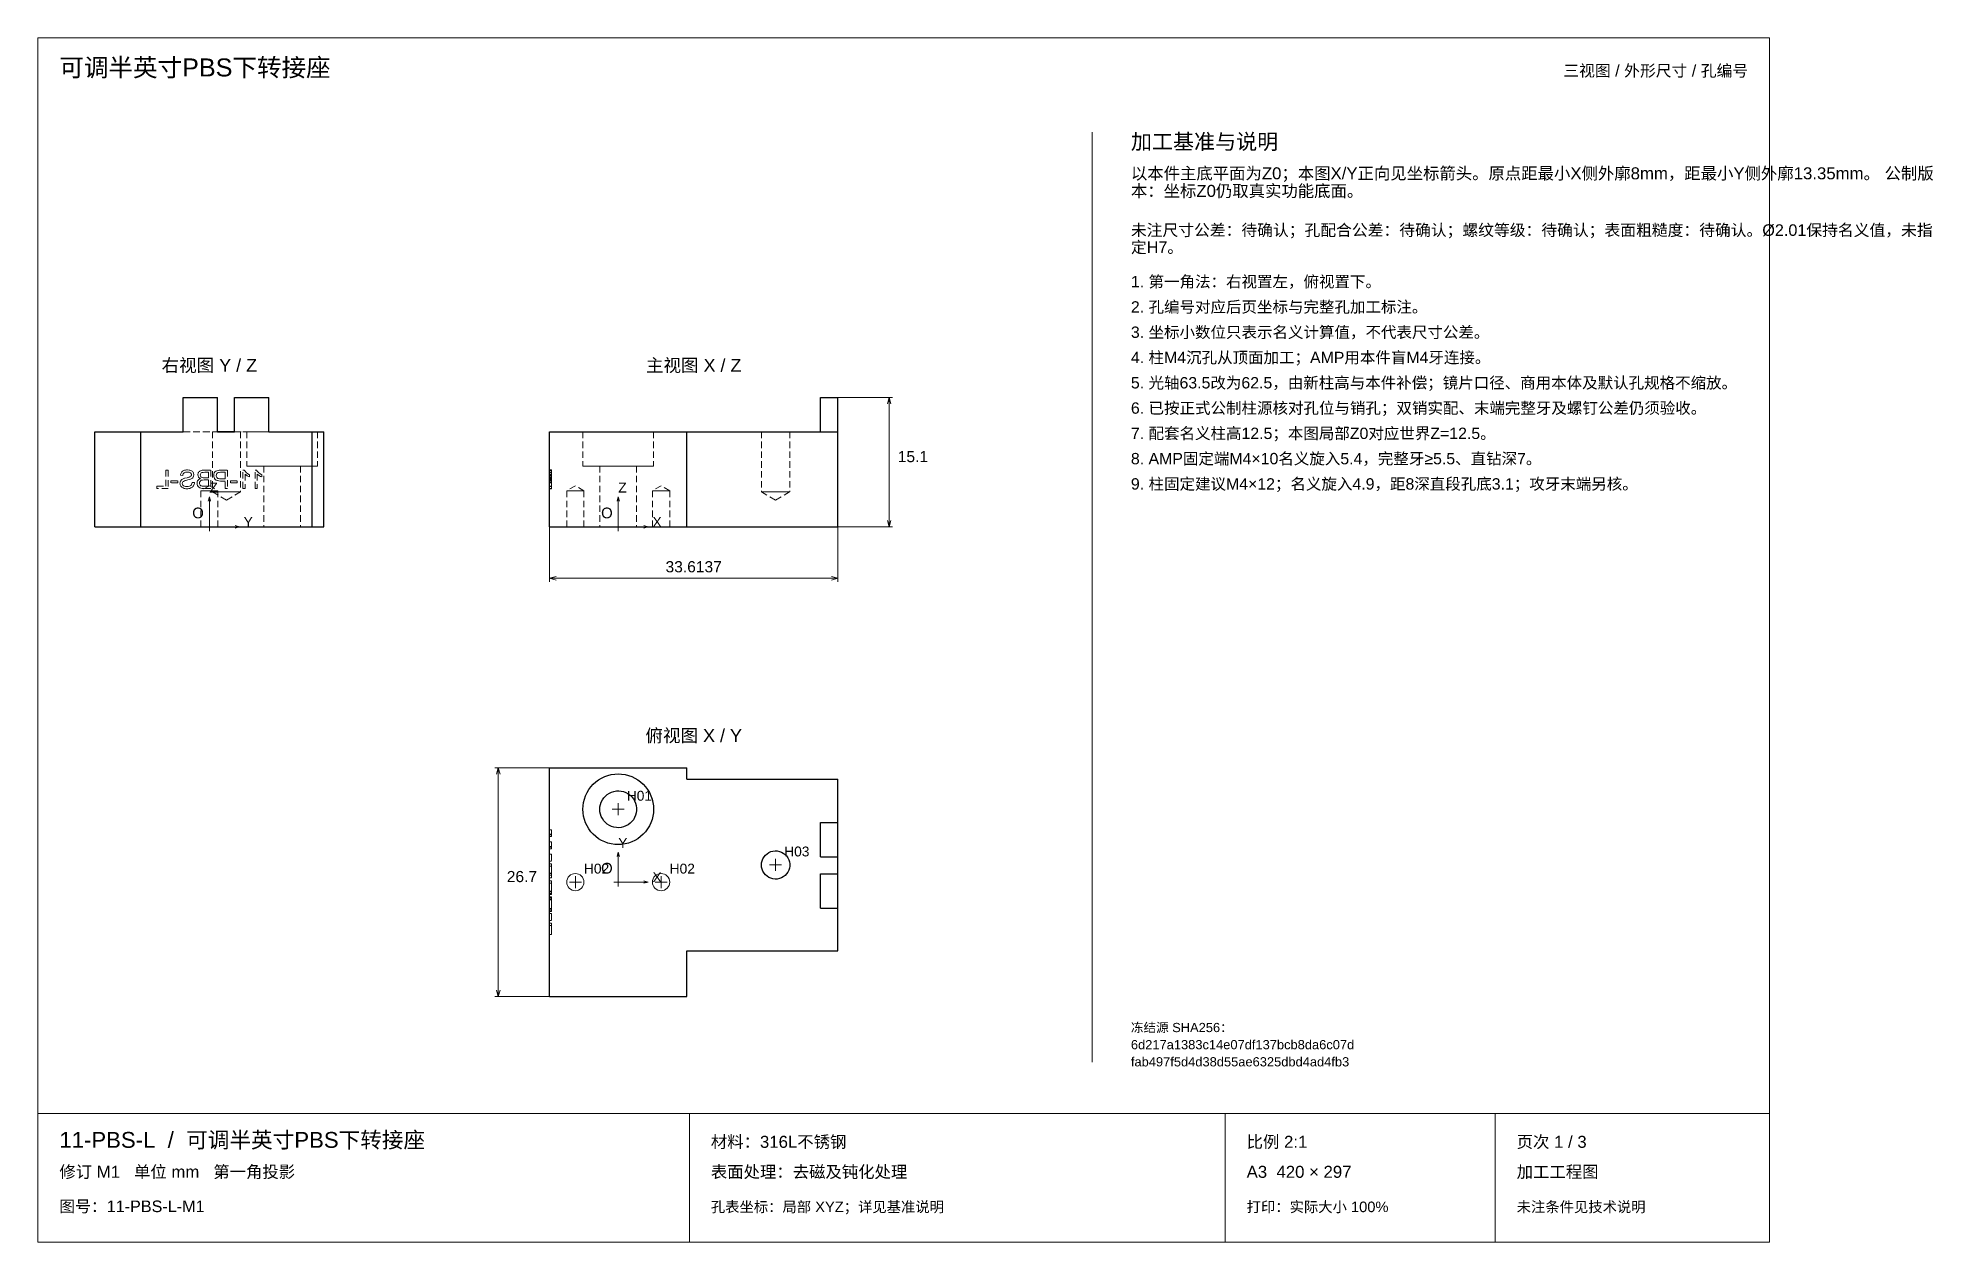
# Paper-space layout '01_三视图' of a CAD drawing. Header units: millimetres. Extents: x 8 to 450, y 8 to 289.
import ezdxf
from ezdxf.enums import TextEntityAlignment as Align

# ---------------------------------------------------------------- set-up
doc = ezdxf.new("R2010")
doc.units = ezdxf.units.MM
doc.linetypes.add('WP_HIDDEN', pattern=[2.3, 1.5, -0.8])
for name, color, linetype, lineweight in [('ANNOTATIONS', 7, 'CONTINUOUS', 18), ('HIDDEN', 7, 'WP_HIDDEN', 13), ('VISIBLE', 7, 'CONTINUOUS', 25)]:
    doc.layers.add(name, color=color, linetype=linetype, lineweight=lineweight)
doc.styles.add('CJK', font='Arial Unicode.ttf')

psp = doc.layouts.new('01_三视图')

# ---------------------------------------------------------------- texts
at = {"layer": 'ANNOTATIONS', "style": 'CJK'}
for s, height, p in [('可调半英寸PBS下转接座', 4.2, (13, 280)), ('加工基准与说明', 3.6, (263, 263)), ('以本件主底平面为Z0；本图X/Y正向见坐标箭头。原点距最小X侧外廓8mm，距最小Y侧外廓13.35mm。 公制版', 2.8, (263, 256)), ('本：坐标Z0仍取真实功能底面。', 2.8, (263, 251.9)), ('未注尺寸公差：待确认；孔配合公差：待确认；螺纹等级：待确认；表面粗糙度：待确认。Ø2.01保持名义值，未指', 2.7, (263, 242.8)), ('定H7。', 2.7, (263, 238.8)), ('1. 第一角法：右视置左，俯视置下。', 2.65, (263, 230.8)), ('2. 孔编号对应后页坐标与完整孔加工标注。', 2.65, (263, 224.9)), ('3. 坐标小数位只表示名义计算值，不代表尺寸公差。', 2.65, (263, 219)), ('4. 柱M4沉孔从顶面加工；AMP用本件盲M4牙连接。', 2.65, (263, 213.1)), ('5. 光轴63.5改为62.5，由新柱高与本件补偿；镜片口径、商用本体及默认孔规格不缩放。', 2.65, (263, 207.2)), ('6. 已按正式公制柱源核对孔位与销孔；双销实配、末端完整牙及螺钉公差仍须验收。', 2.65, (263, 201.3)), ('7. 配套名义柱高12.5；本图局部Z0对应世界Z=12.5。', 2.65, (263, 195.4)), ('15.1', 2.6, (208.61, 190)), ('8. AMP固定端M4×10名义旋入5.4，完整牙≥5.5、直钻深7。', 2.65, (263, 189.5)), ('9. 柱固定建议M4×12；名义旋入4.9，距8深直段孔底3.1；攻牙末端另核。', 2.65, (263, 183.6)), ('Z', 2.3, (48, 182.9)), ('Z', 2.3, (143.39, 182.9)), ('O', 2.5, (44, 176.9)), ('Y', 2.3, (56, 174.9)), ('O', 2.5, (139.39, 176.9)), ('X', 2.3, (151.39, 174.9)), ('H01', 2.3, (145.39, 111)), ('Y', 2.3, (143.39, 100)), ('H03', 2.3, (182.11, 98)), ('26.7', 2.6, (117.39, 92)), ('H02', 2.3, (135.39, 94)), ('O', 2.5, (139.39, 94)), ('X', 2.3, (151.39, 92)), ('H02', 2.3, (155.39, 94)), ('冻结源 SHA256：', 2.15, (263, 57)), ('6d217a1383c14e07df137bcb8da6c07d', 2.15, (263, 53)), ('fab497f5d4d38d55ae6325dbd4ad4fb3', 2.15, (263, 49)), ('11-PBS-L  /  可调半英寸PBS下转接座', 3.7, (13, 30)), ('材料：316L不锈钢', 2.8, (165, 30)), ('比例 2:1', 2.8, (290, 30)), ('页次 1 / 3', 2.8, (353, 30)), ('修订 M1   单位 mm   第一角投影', 2.8, (13, 23)), ('表面处理：去磁及钝化处理', 2.8, (165, 23)), ('A3  420 × 297', 2.8, (290, 23)), ('加工工程图', 2.8, (353, 23)), ('图号：11-PBS-L-M1', 2.7, (13, 15)), ('孔表坐标：局部 XYZ；详见基准说明', 2.45, (165, 15)), ('打印：实际大小 100%', 2.45, (290, 15)), ('未注条件见技术说明', 2.45, (353, 15))]:
    psp.add_text(s, height=height, dxfattribs=at).set_placement(p)
psp.add_text('三视图 / 外形尺寸 / 孔编号', height=2.7, dxfattribs=at).set_placement((407, 280), align=Align.RIGHT)
for s, height, p in [('右视图 Y / Z', 3, (48, 211.1)), ('主视图 X / Z', 3, (161, 211.1)), ('33.6137', 2.6, (161, 164.3)), ('俯视图 X / Y', 3, (161, 124.7))]:
    psp.add_text(s, height=height, dxfattribs=at).set_placement(p, align=Align.CENTER)

# ---------------------------------------------------------------- linework, layer by layer
at = {"layer": 'ANNOTATIONS'}
for p, q in [((412, 289), (8, 289)), ((8, 289), (8, 8)), ((412, 8), (412, 289)), ((254, 50), (254, 267)), ((194.61, 205.1), (207.41, 205.1)), ((206.61, 205.1), (206.19, 203.6)), ((206.61, 174.9), (206.61, 205.1)), ((206.61, 205.1), (207.03, 203.6)), ((48, 181.9), (47.72, 180.9)), ((48, 174.9), (48, 181.9)), ((48, 181.9), (48.28, 180.9)), ((143.39, 181.9), (143.11, 180.9)), ((143.39, 174.9), (143.39, 181.9)), ((143.39, 181.9), (143.67, 180.9)), ((47, 174.9), (49, 174.9)), ((48, 173.9), (48, 175.9)), ((48, 174.9), (55, 174.9)), ((55, 174.9), (54, 175.18)), ((55, 174.9), (54, 174.62)), ((127.39, 174.9), (127.39, 162.1)), ((142.39, 174.9), (144.39, 174.9)), ((143.39, 173.9), (143.39, 175.9)), ((143.39, 174.9), (150.39, 174.9)), ((150.39, 174.9), (149.39, 175.18)), ((150.39, 174.9), (149.39, 174.62)), ((194.61, 174.9), (194.61, 162.1)), ((194.61, 174.9), (207.41, 174.9)), ((206.61, 174.9), (206.19, 176.4)), ((206.61, 174.9), (207.03, 176.4)), ((127.39, 162.9), (128.89, 163.32)), ((127.39, 162.9), (194.61, 162.9)), ((127.39, 162.9), (128.89, 162.48)), ((194.61, 162.9), (193.11, 163.32)), ((194.61, 162.9), (193.11, 162.48)), ((127.39, 118.7), (114.59, 118.7)), ((115.39, 118.7), (114.97, 117.2)), ((115.39, 65.3), (115.39, 118.7)), ((115.39, 118.7), (115.81, 117.2)), ((141.99, 109), (144.79, 109)), ((143.39, 107.6), (143.39, 110.4)), ((143.39, 99), (143.11, 98)), ((143.39, 92), (143.39, 99)), ((143.39, 99), (143.67, 98)), ((180.11, 94.6), (180.11, 97.4)), ((133.39, 90.6), (133.39, 93.4)), ((143.39, 91), (143.39, 93)), ((153.39, 90.6), (153.39, 93.4)), ((178.71, 96), (181.51, 96)), ((131.99, 92), (134.79, 92)), ((142.39, 92), (144.39, 92)), ((143.39, 92), (150.39, 92)), ((150.39, 92), (149.39, 92.28)), ((150.39, 92), (149.39, 91.72)), ((151.99, 92), (154.79, 92)), ((115.39, 65.3), (114.97, 66.8)), ((115.39, 65.3), (115.81, 66.8)), ((127.39, 65.3), (114.59, 65.3)), ((8, 38), (412, 38)), ((160, 8), (160, 38)), ((285, 8), (285, 38)), ((348, 8), (348, 38)), ((8, 8), (412, 8))]:
    psp.add_line(p, q, dxfattribs=at)
at = {"layer": 'HIDDEN'}
for points in [[(21.3, 197.1), (74.7, 197.1)], [(41.9, 197.1), (49.9, 197.1)], [(49.9, 197.1), (49.74, 197.1), (49.6, 197.1), (49.46, 197.1), (49.33, 197.1), (49.22, 197.1), (49.11, 197.1), (49.02, 197.1), (48.93, 197.1), (48.86, 197.1), (48.8, 197.1), (48.76, 197.1), (48.73, 197.1), (48.71, 197.1), (48.7, 197.1)], [(48.7, 197.1), (48.72, 197.1), (48.78, 197.1), (48.89, 197.1), (49.03, 197.1), (49.21, 197.1), (49.42, 197.1), (49.67, 197.1), (49.94, 197.1), (50.24, 197.1), (50.57, 197.1), (50.91, 197.1), (51.27, 197.1), (51.63, 197.1), (52, 197.1)], [(48.7, 197.1), (48.7, 183.1)], [(52, 197.1), (52.37, 197.1), (52.73, 197.1), (53.09, 197.1), (53.43, 197.1), (53.76, 197.1), (54.06, 197.1), (54.33, 197.1), (54.58, 197.1), (54.79, 197.1), (54.97, 197.1), (55.11, 197.1), (55.22, 197.1), (55.28, 197.1), (55.3, 197.1)], [(53.9, 197.1), (61.9, 197.1)], [(55.3, 197.1), (55.29, 197.1), (55.27, 197.1), (55.23, 197.1), (55.18, 197.1), (55.11, 197.1), (55.03, 197.1), (54.93, 197.1), (54.82, 197.1), (54.69, 197.1), (54.56, 197.1), (54.41, 197.1), (54.25, 197.1), (54.08, 197.1), (53.9, 197.1)], [(55.3, 197.1), (55.3, 183.1)], [(73.25, 197.1), (73.04, 197.1), (72.43, 197.1), (71.45, 197.1), (70.14, 197.1), (68.58, 197.1), (66.84, 197.1), (65, 197.1), (63.16, 197.1), (61.42, 197.1), (59.86, 197.1), (58.55, 197.1), (57.57, 197.1), (56.96, 197.1), (56.75, 197.1)], [(56.75, 197.1), (56.8, 197.1), (56.96, 197.1), (57.21, 197.1), (57.57, 197.1), (58.01, 197.1), (58.55, 197.1), (59.17, 197.1), (59.86, 197.1), (60.61, 197.1), (61.42, 197.1), (62.28, 197.1), (63.16, 197.1), (64.08, 197.1), (65, 197.1)], [(56.75, 197.1), (56.75, 189.1)], [(65, 197.1), (65.92, 197.1), (66.84, 197.1), (67.72, 197.1), (68.58, 197.1), (69.39, 197.1), (70.14, 197.1), (70.83, 197.1), (71.45, 197.1), (71.99, 197.1), (72.43, 197.1), (72.79, 197.1), (73.04, 197.1), (73.2, 197.1), (73.25, 197.1)], [(73.25, 197.1), (73.25, 189.1)], [(135.14, 197.1), (135.34, 197.1), (135.95, 197.1), (136.94, 197.1), (138.24, 197.1), (139.81, 197.1), (141.55, 197.1), (143.39, 197.1), (145.22, 197.1), (146.97, 197.1), (148.53, 197.1), (149.84, 197.1), (150.82, 197.1), (151.43, 197.1), (151.64, 197.1)], [(135.14, 197.1), (135.14, 189.1)], [(151.64, 197.1), (151.64, 189.1)], [(176.81, 197.1), (176.9, 197.1), (177.14, 197.1), (177.53, 197.1), (178.06, 197.1), (178.68, 197.1), (179.38, 197.1), (180.11, 197.1), (180.85, 197.1), (181.55, 197.1), (182.17, 197.1), (182.69, 197.1), (183.09, 197.1), (183.33, 197.1), (183.41, 197.1)], [(176.81, 197.1), (176.81, 183.1)], [(183.41, 197.1), (183.41, 183.1)], [(190.61, 197.1), (194.61, 197.1)], [(37.86, 188.13), (38.42, 188.13)], [(37.86, 184.37), (37.86, 188.13)], [(38.42, 188.13), (38.42, 183.87)], [(41.28, 186.93), (41.3, 187.11), (41.34, 187.28), (41.4, 187.45), (41.49, 187.6)], [(41.49, 187.6), (41.4, 187.45), (41.34, 187.28), (41.3, 187.11), (41.28, 186.93)], [(41.82, 186.89), (41.28, 186.93)], [(41.33, 185.68), (41.43, 185.81), (41.55, 185.92), (41.7, 186.02), (41.87, 186.11)], [(41.87, 186.11), (41.7, 186.02), (41.55, 185.92), (41.43, 185.8), (41.33, 185.68)], [(41.49, 187.6), (41.59, 187.74), (41.72, 187.86), (41.87, 187.96), (42.04, 188.05)], [(42.04, 188.05), (41.87, 187.96), (41.72, 187.86), (41.59, 187.74), (41.49, 187.6)], [(42.11, 187.5), (42, 187.38), (41.91, 187.24), (41.85, 187.08), (41.82, 186.89)], [(41.82, 186.89), (41.85, 187.08), (41.91, 187.24), (42, 187.38), (42.11, 187.5)], [(41.87, 186.11), (42.26, 186.24), (42.82, 186.38)], [(42.82, 186.38), (42.24, 186.24), (41.87, 186.11)], [(42.04, 188.05), (42.23, 188.11), (42.43, 188.16), (42.88, 188.2)], [(42.88, 188.2), (42.65, 188.19), (42.43, 188.16), (42.23, 188.11), (42.04, 188.05)], [(42.85, 187.7), (42.63, 187.69), (42.43, 187.65), (42.25, 187.59), (42.11, 187.5)], [(42.11, 187.5), (42.25, 187.59), (42.42, 187.65), (42.62, 187.69), (42.85, 187.7)], [(42.95, 185.84), (42.48, 185.72), (42.19, 185.63)], [(42.19, 185.63), (42.47, 185.71), (42.95, 185.84)], [(42.82, 186.38), (43.35, 186.53), (43.54, 186.61), (43.67, 186.69)], [(43.67, 186.69), (43.55, 186.61), (43.37, 186.54), (42.82, 186.38)], [(43.6, 187.52), (43.46, 187.6), (43.29, 187.66), (43.08, 187.69), (42.85, 187.7)], [(42.85, 187.7), (43.09, 187.69), (43.29, 187.66), (43.46, 187.6), (43.6, 187.52)], [(42.88, 188.2), (43.28, 188.16), (43.48, 188.12), (43.66, 188.05)], [(43.66, 188.05), (43.48, 188.12), (43.29, 188.16), (42.88, 188.2)], [(43.77, 186.1), (43.43, 185.97), (42.95, 185.84)], [(42.95, 185.84), (43.45, 185.97), (43.77, 186.1)], [(43.83, 187.07), (43.82, 187.19), (43.77, 187.31), (43.7, 187.42), (43.6, 187.52)], [(43.6, 187.52), (43.7, 187.42), (43.77, 187.31), (43.82, 187.19), (43.83, 187.07)], [(43.66, 188.05), (43.82, 187.97), (43.96, 187.88), (44.09, 187.76), (44.19, 187.63)], [(44.19, 187.63), (44.09, 187.76), (43.97, 187.88), (43.82, 187.97), (43.66, 188.05)], [(43.67, 186.69), (43.74, 186.77), (43.79, 186.86), (43.82, 186.96), (43.83, 187.07)], [(43.83, 187.07), (43.82, 186.96), (43.79, 186.86), (43.74, 186.77), (43.67, 186.69)], [(44.22, 186.5), (44.14, 186.38), (44.03, 186.28), (43.77, 186.1)], [(43.77, 186.1), (44.04, 186.28), (44.14, 186.38), (44.22, 186.5)], [(44.19, 187.63), (44.27, 187.49), (44.33, 187.34), (44.36, 187.19), (44.37, 187.03)], [(44.37, 187.03), (44.36, 187.19), (44.33, 187.34), (44.27, 187.49), (44.19, 187.63)], [(44.37, 187.03), (44.34, 186.75), (44.22, 186.5)], [(44.22, 186.5), (44.34, 186.75), (44.37, 187.03)], [(45.12, 185.11), (45.13, 185.28), (45.17, 185.45), (45.24, 185.61), (45.33, 185.75)], [(45.33, 185.75), (45.24, 185.61), (45.17, 185.45), (45.13, 185.29), (45.12, 185.11)], [(45.33, 187.04), (45.34, 187.18), (45.37, 187.33), (45.42, 187.47), (45.49, 187.6)], [(45.49, 187.6), (45.42, 187.46), (45.37, 187.33), (45.34, 187.18), (45.33, 187.04)], [(45.47, 186.53), (45.36, 186.77), (45.33, 187.04)], [(45.33, 187.04), (45.36, 186.77), (45.47, 186.53)], [(45.33, 185.75), (45.44, 185.88), (45.58, 185.98), (45.74, 186.07), (45.92, 186.14)], [(45.92, 186.14), (45.74, 186.07), (45.58, 185.98), (45.44, 185.88), (45.33, 185.75)], [(45.92, 186.14), (45.66, 186.31), (45.56, 186.41), (45.47, 186.53)], [(45.47, 186.53), (45.56, 186.41), (45.66, 186.31), (45.92, 186.14)], [(45.49, 187.6), (45.58, 187.73), (45.69, 187.83), (45.81, 187.93), (45.95, 188)], [(45.95, 188), (45.81, 187.92), (45.69, 187.83), (45.58, 187.73), (45.49, 187.6)], [(45.82, 185.52), (45.97, 185.67), (46.16, 185.77)], [(46.16, 185.77), (45.97, 185.67), (45.82, 185.52)], [(45.88, 186.97), (45.91, 187.17), (45.98, 187.35)], [(45.98, 187.35), (45.91, 187.17), (45.88, 186.97)], [(45.99, 186.6), (45.91, 186.77), (45.88, 186.97)], [(45.88, 186.97), (45.91, 186.77), (45.99, 186.6)], [(45.95, 188), (46.12, 188.06), (46.3, 188.1), (46.74, 188.13)], [(46.74, 188.13), (46.3, 188.1), (46.11, 188.05), (45.95, 188)], [(45.98, 187.35), (46.1, 187.48), (46.27, 187.57)], [(46.27, 187.57), (46.1, 187.48), (45.98, 187.35)], [(46.31, 186.39), (46.12, 186.47), (45.99, 186.6)], [(45.99, 186.6), (46.12, 186.47), (46.31, 186.39)], [(46.16, 185.77), (46.43, 185.82), (46.79, 185.84)], [(46.79, 185.84), (46.43, 185.82), (46.16, 185.77)], [(46.27, 187.57), (46.53, 187.61), (46.92, 187.63)], [(46.92, 187.63), (46.53, 187.61), (46.27, 187.57)], [(46.85, 186.34), (46.53, 186.35), (46.31, 186.39)], [(46.31, 186.39), (46.53, 186.35), (46.85, 186.34)], [(46.74, 188.13), (48.33, 188.13)], [(46.79, 185.84), (47.77, 185.84)], [(47.77, 186.34), (46.85, 186.34)], [(46.92, 187.63), (47.77, 187.63)], [(47.77, 187.63), (47.77, 186.34)], [(47.77, 185.84), (47.77, 184.37)], [(48.33, 188.13), (48.33, 183.87)], [(49.03, 186.9), (49.06, 187.2), (49.16, 187.48)], [(49.16, 187.48), (49.06, 187.2), (49.03, 186.9)], [(49.37, 185.98), (49.22, 186.18), (49.11, 186.4), (49.05, 186.64), (49.03, 186.9)], [(49.03, 186.9), (49.05, 186.64), (49.11, 186.4), (49.22, 186.18), (49.37, 185.98)], [(49.16, 187.48), (49.3, 187.71), (49.5, 187.89)], [(49.5, 187.89), (49.3, 187.71), (49.16, 187.48)], [(50.62, 185.6), (50.23, 185.62), (49.89, 185.69), (49.59, 185.8), (49.47, 185.88), (49.37, 185.98)], [(49.37, 185.98), (49.58, 185.81), (49.86, 185.7), (50.2, 185.63), (50.62, 185.6)], [(49.5, 187.89), (49.73, 188.01), (50.02, 188.09)], [(50.02, 188.09), (49.73, 188.01), (49.5, 187.89)], [(49.61, 186.88), (49.64, 187.13), (49.74, 187.34)], [(49.74, 187.34), (49.64, 187.13), (49.61, 186.88)], [(49.84, 186.31), (49.74, 186.42), (49.66, 186.55), (49.62, 186.71), (49.61, 186.88)], [(49.61, 186.88), (49.62, 186.71), (49.66, 186.55), (49.74, 186.42), (49.84, 186.31)], [(49.74, 187.34), (49.9, 187.49), (50.1, 187.59)], [(50.1, 187.59), (49.9, 187.49), (49.74, 187.34)], [(50.61, 186.1), (50.36, 186.12), (50.14, 186.16), (49.97, 186.22), (49.84, 186.31)], [(49.84, 186.31), (49.97, 186.22), (50.15, 186.15), (50.37, 186.12), (50.61, 186.1)], [(50.02, 188.09), (50.3, 188.12), (50.67, 188.13)], [(50.67, 188.13), (50.3, 188.12), (50.02, 188.09)], [(50.1, 187.59), (50.3, 187.62), (50.62, 187.63)], [(50.62, 187.63), (50.3, 187.62), (50.1, 187.59)], [(51.71, 186.1), (50.61, 186.1)], [(50.62, 187.63), (51.71, 187.63)], [(50.67, 188.13), (52.27, 188.13)], [(51.71, 187.63), (51.71, 186.1)], [(52.27, 188.13), (52.27, 183.87)], [(55.8, 183.87), (55.8, 188.14)], [(55.8, 188.14), (56.14, 188.14)], [(56.14, 188.14), (56.33, 187.86), (56.6, 187.58)], [(56.6, 187.58), (56.32, 187.86), (56.14, 188.14)], [(56.33, 187.2), (56.33, 183.87)], [(56.82, 186.84), (56.55, 187.02), (56.33, 187.2)], [(56.33, 187.2), (56.54, 187.02), (56.82, 186.84)], [(56.6, 187.58), (56.96, 187.3), (57.37, 187.08)], [(57.37, 187.08), (56.96, 187.3), (56.6, 187.58)], [(73.25, 189.1), (73.04, 189.1), (72.43, 189.1), (71.45, 189.1), (70.14, 189.1), (68.58, 189.1), (66.84, 189.1), (65, 189.1), (63.16, 189.1), (61.42, 189.1), (59.86, 189.1), (58.55, 189.1), (57.57, 189.1), (56.96, 189.1), (56.75, 189.1)], [(56.75, 189.1), (56.8, 189.1), (56.96, 189.1), (57.21, 189.1), (57.57, 189.1), (58.01, 189.1), (58.55, 189.1), (59.17, 189.1), (59.86, 189.1), (60.61, 189.1), (61.42, 189.1), (62.28, 189.1), (63.16, 189.1), (64.08, 189.1), (65, 189.1)], [(57.37, 186.57), (57.11, 186.69), (56.82, 186.84)], [(56.82, 186.84), (57.11, 186.68), (57.37, 186.57)], [(57.37, 187.08), (57.37, 186.57)], [(58.67, 183.87), (58.67, 188.14)], [(58.67, 188.14), (59, 188.14)], [(59, 188.14), (59.19, 187.86), (59.47, 187.58)], [(59.47, 187.58), (59.19, 187.86), (59, 188.14)], [(59.19, 187.2), (59.19, 183.87)], [(59.68, 186.84), (59.41, 187.02), (59.19, 187.2)], [(59.19, 187.2), (59.41, 187.02), (59.68, 186.84)], [(59.47, 187.58), (59.83, 187.3), (60.23, 187.08)], [(60.23, 187.08), (59.82, 187.3), (59.47, 187.58)], [(60.23, 186.57), (59.97, 186.69), (59.68, 186.84)], [(59.68, 186.84), (59.98, 186.68), (60.23, 186.57)], [(60.23, 187.08), (60.23, 186.57)], [(69.3, 189.1), (69.19, 189.1), (68.87, 189.1), (68.36, 189.1), (67.68, 189.1), (66.87, 189.1), (65.96, 189.1), (65, 189.1), (64.04, 189.1), (63.13, 189.1), (62.32, 189.1), (61.64, 189.1), (61.13, 189.1), (60.81, 189.1), (60.7, 189.1)], [(60.7, 189.1), (60.73, 189.1), (60.81, 189.1), (60.94, 189.1), (61.13, 189.1), (61.36, 189.1), (61.64, 189.1), (61.96, 189.1), (62.32, 189.1), (62.71, 189.1), (63.13, 189.1), (63.58, 189.1), (64.04, 189.1), (64.52, 189.1), (65, 189.1)], [(60.7, 189.1), (60.7, 174.9)], [(65, 189.1), (65.92, 189.1), (66.84, 189.1), (67.72, 189.1), (68.58, 189.1), (69.39, 189.1), (70.14, 189.1), (70.83, 189.1), (71.45, 189.1), (71.99, 189.1), (72.43, 189.1), (72.79, 189.1), (73.04, 189.1), (73.2, 189.1), (73.25, 189.1)], [(65, 189.1), (65.48, 189.1), (65.96, 189.1), (66.42, 189.1), (66.87, 189.1), (67.29, 189.1), (67.68, 189.1), (68.04, 189.1), (68.36, 189.1), (68.64, 189.1), (68.87, 189.1), (69.06, 189.1), (69.19, 189.1), (69.27, 189.1), (69.3, 189.1)], [(69.3, 189.1), (69.3, 174.9)], [(127.39, 188.05), (127.39, 188.16), (127.39, 188.2)], [(127.39, 188.2), (127.39, 188.16), (127.39, 188.05)], [(127.39, 188.2), (127.79, 188.2)], [(127.39, 183.87), (127.39, 188.14)], [(127.39, 188.14), (127.39, 187.58)], [(127.39, 188.14), (127.79, 188.14)], [(127.39, 188.13), (127.39, 183.87)], [(127.39, 188.09), (127.39, 188.12), (127.39, 188.13)], [(127.39, 188), (127.39, 188.1), (127.39, 188.13)], [(127.39, 184.37), (127.39, 188.13)], [(127.39, 188.13), (127.79, 188.13)], [(127.39, 187.89), (127.39, 188.01), (127.39, 188.09)], [(127.39, 188.09), (127.79, 188.09)], [(127.39, 187.6), (127.39, 187.86), (127.39, 188.05)], [(127.39, 188.05), (127.39, 187.88), (127.39, 187.63)], [(127.39, 187.6), (127.39, 187.83), (127.39, 188)], [(127.39, 187.48), (127.39, 187.71), (127.39, 187.89)], [(127.39, 187.52), (127.39, 187.6), (127.39, 187.66), (127.39, 187.69), (127.39, 187.7)], [(127.39, 187.7), (127.39, 187.69), (127.39, 187.65), (127.39, 187.59), (127.39, 187.5)], [(127.39, 187.7), (127.79, 187.7)], [(127.39, 187.63), (127.39, 187.34), (127.39, 187.03)], [(127.39, 186.1), (127.39, 187.63)], [(127.39, 187.63), (127.79, 187.63)], [(127.39, 187.63), (127.39, 187.59)], [(127.39, 186.34), (127.39, 187.63)], [(127.39, 187.63), (127.39, 187.61), (127.39, 187.57)], [(127.39, 187.04), (127.39, 187.6)], [(127.39, 186.93), (127.39, 187.28), (127.39, 187.6)], [(127.39, 187.59), (127.39, 187.49), (127.39, 187.34)], [(127.39, 187.59), (127.79, 187.59)], [(127.39, 187.58), (127.39, 187.3), (127.39, 187.08)], [(127.39, 187.57), (127.39, 187.48), (127.39, 187.35)], [(127.39, 187.07), (127.39, 187.31), (127.39, 187.52)], [(127.39, 187.5), (127.39, 187.38), (127.39, 187.24), (127.39, 187.08), (127.39, 186.89)], [(127.39, 186.9), (127.39, 187.2), (127.39, 187.48)], [(127.39, 187.35), (127.39, 187.17), (127.39, 186.97)], [(127.39, 187.34), (127.39, 187.13), (127.39, 186.88)], [(127.39, 187.2), (127.39, 183.87)], [(127.39, 186.84), (127.39, 187.2)], [(127.39, 187.2), (127.79, 187.2)], [(127.39, 187.08), (127.39, 186.57)], [(127.39, 187.08), (127.79, 187.08)], [(127.39, 186.69), (127.39, 186.86), (127.39, 187.07)], [(127.39, 186.53), (127.39, 187.04)], [(127.39, 187.03), (127.39, 186.75), (127.39, 186.5)], [(127.39, 186.97), (127.39, 186.77), (127.39, 186.6)], [(127.39, 186.89), (127.39, 186.93)], [(127.39, 186.93), (127.79, 186.93)], [(127.39, 185.98), (127.39, 186.18), (127.39, 186.4), (127.39, 186.9)], [(127.39, 186.89), (127.79, 186.89)], [(127.39, 186.88), (127.39, 186.55), (127.39, 186.42), (127.39, 186.31)], [(127.39, 186.57), (127.39, 186.69), (127.39, 186.84)], [(127.39, 186.38), (127.39, 186.69)], [(127.39, 186.6), (127.39, 186.47), (127.39, 186.39)], [(127.39, 186.57), (127.79, 186.57)], [(127.39, 186.14), (127.39, 186.31), (127.39, 186.53)], [(127.39, 186.5), (127.39, 186.28), (127.39, 186.1)], [(127.39, 186.39), (127.39, 186.35), (127.39, 186.34)], [(127.39, 186.11), (127.39, 186.38)], [(127.39, 186.34), (127.79, 186.34)], [(127.39, 186.31), (127.39, 186.22), (127.39, 186.15), (127.39, 186.12), (127.39, 186.1)], [(127.39, 185.75), (127.39, 185.88), (127.39, 185.98), (127.39, 186.07), (127.39, 186.14)], [(127.39, 186.14), (127.79, 186.14)], [(127.39, 185.68), (127.39, 185.92), (127.39, 186.11)], [(127.39, 186.1), (127.39, 185.84)], [(127.39, 186.1), (127.79, 186.1)], [(127.39, 185.6), (127.39, 185.62), (127.39, 185.69), (127.39, 185.8), (127.39, 185.98)], [(127.39, 185.84), (127.39, 185.72), (127.39, 185.63)], [(127.39, 184.37), (127.39, 185.84)], [(127.39, 185.84), (127.79, 185.84)], [(127.39, 185.84), (127.39, 185.82), (127.39, 185.77)], [(127.39, 185.77), (127.39, 185.67), (127.39, 185.52)], [(127.39, 185.11), (127.39, 185.45), (127.39, 185.75)], [(127.79, 188.05), (127.79, 188.16), (127.79, 188.2)], [(127.79, 188.2), (127.79, 188.16), (127.79, 188.05)], [(127.79, 187.58), (127.79, 188.14)], [(127.79, 188.14), (127.79, 183.87)], [(127.79, 188.13), (127.79, 188.12), (127.79, 188.09)], [(127.79, 183.87), (127.79, 188.13)], [(127.79, 188.13), (127.79, 188.1), (127.79, 188)], [(127.79, 188.13), (127.79, 184.37)], [(127.79, 188.09), (127.79, 188.01), (127.79, 187.89)], [(127.79, 187.63), (127.79, 187.88), (127.79, 188.05)], [(127.79, 188.05), (127.79, 187.86), (127.79, 187.6)], [(127.79, 188), (127.79, 187.83), (127.79, 187.6)], [(127.79, 187.89), (127.79, 187.71), (127.79, 187.48)], [(127.79, 187.5), (127.79, 187.59), (127.79, 187.65), (127.79, 187.69), (127.79, 187.7)], [(127.79, 187.7), (127.79, 187.69), (127.79, 187.66), (127.79, 187.6), (127.79, 187.52)], [(127.79, 187.03), (127.79, 187.34), (127.79, 187.63)], [(127.79, 187.63), (127.79, 186.1)], [(127.79, 187.59), (127.79, 187.63)], [(127.79, 187.63), (127.79, 186.34)], [(127.79, 187.57), (127.79, 187.61), (127.79, 187.63)], [(127.79, 187.6), (127.79, 187.04)], [(127.79, 187.6), (127.79, 187.28), (127.79, 186.93)], [(127.79, 187.34), (127.79, 187.49), (127.79, 187.59)], [(127.79, 187.08), (127.79, 187.3), (127.79, 187.58)], [(127.79, 187.35), (127.79, 187.48), (127.79, 187.57)], [(127.79, 187.52), (127.79, 187.31), (127.79, 187.07)], [(127.79, 186.89), (127.79, 187.08), (127.79, 187.24), (127.79, 187.38), (127.79, 187.5)], [(127.79, 187.48), (127.79, 187.2), (127.79, 186.9)], [(127.79, 186.97), (127.79, 187.17), (127.79, 187.35)], [(127.79, 186.88), (127.79, 187.13), (127.79, 187.34)], [(127.79, 183.87), (127.79, 187.2)], [(127.79, 187.2), (127.79, 186.84)], [(127.79, 186.57), (127.79, 187.08)], [(127.79, 187.07), (127.79, 186.86), (127.79, 186.69)], [(127.79, 187.04), (127.79, 186.53)], [(127.79, 186.5), (127.79, 186.75), (127.79, 187.03)], [(127.79, 186.6), (127.79, 186.77), (127.79, 186.97)], [(127.79, 186.93), (127.79, 186.89)], [(127.79, 186.9), (127.79, 186.64), (127.79, 186.4), (127.79, 186.18), (127.79, 185.98)], [(127.79, 186.31), (127.79, 186.42), (127.79, 186.55), (127.79, 186.71), (127.79, 186.88)], [(127.79, 186.84), (127.79, 186.68), (127.79, 186.57)], [(127.79, 186.69), (127.79, 186.38)], [(127.79, 186.39), (127.79, 186.47), (127.79, 186.6)], [(127.79, 186.53), (127.79, 186.31), (127.79, 186.14)], [(127.79, 186.1), (127.79, 186.28), (127.79, 186.5)], [(127.79, 186.34), (127.79, 186.35), (127.79, 186.39)], [(127.79, 186.38), (127.79, 186.11)], [(127.79, 186.1), (127.79, 186.12), (127.79, 186.16), (127.79, 186.22), (127.79, 186.31)], [(127.79, 186.14), (127.79, 185.98), (127.79, 185.75)], [(127.79, 186.11), (127.79, 185.92), (127.79, 185.68)], [(127.79, 185.84), (127.79, 186.1)], [(127.79, 185.98), (127.79, 185.81), (127.79, 185.7), (127.79, 185.63), (127.79, 185.6)], [(127.79, 185.63), (127.79, 185.71), (127.79, 185.84)], [(127.79, 185.84), (127.79, 184.37)], [(127.79, 185.77), (127.79, 185.82), (127.79, 185.84)], [(127.79, 185.52), (127.79, 185.67), (127.79, 185.77)], [(127.79, 185.75), (127.79, 185.45), (127.79, 185.11)], [(135.14, 189.1), (135.34, 189.1), (135.95, 189.1), (136.94, 189.1), (138.24, 189.1), (139.81, 189.1), (141.55, 189.1), (143.39, 189.1), (145.22, 189.1), (146.97, 189.1), (148.53, 189.1), (149.84, 189.1), (150.82, 189.1), (151.43, 189.1), (151.64, 189.1)], [(139.09, 189.1), (139.09, 174.9)], [(139.09, 189.1), (139.19, 189.1), (139.51, 189.1), (140.02, 189.1), (140.71, 189.1), (141.52, 189.1), (142.43, 189.1), (143.39, 189.1), (144.34, 189.1), (145.25, 189.1), (146.07, 189.1), (146.75, 189.1), (147.26, 189.1), (147.58, 189.1), (147.69, 189.1)], [(147.69, 189.1), (147.69, 174.9)], [(35.77, 183.87), (35.77, 184.37)], [(35.77, 184.37), (37.86, 184.37)], [(38.42, 183.87), (35.77, 183.87)], [(39.04, 185.67), (40.65, 185.67)], [(39.04, 185.15), (39.04, 185.67)], [(40.65, 185.15), (39.04, 185.15)], [(40.65, 185.67), (40.65, 185.15)], [(41.15, 185.07), (41.16, 185.24), (41.19, 185.4), (41.25, 185.54), (41.33, 185.68)], [(41.33, 185.68), (41.25, 185.54), (41.19, 185.4), (41.16, 185.24), (41.15, 185.07)], [(41.34, 184.43), (41.26, 184.59), (41.2, 184.74), (41.16, 184.91), (41.15, 185.07)], [(41.15, 185.07), (41.16, 184.91), (41.2, 184.74), (41.26, 184.59), (41.34, 184.43)], [(41.9, 183.97), (41.73, 184.06), (41.58, 184.17), (41.45, 184.29), (41.34, 184.43)], [(41.34, 184.43), (41.45, 184.29), (41.58, 184.17), (41.73, 184.06), (41.9, 183.97)], [(41.81, 185.38), (41.72, 185.22), (41.69, 185.03)], [(41.69, 185.03), (41.72, 185.22), (41.81, 185.38)], [(41.69, 185.03), (41.72, 184.84), (41.81, 184.66)], [(41.81, 184.66), (41.72, 184.84), (41.69, 185.03)], [(42.19, 185.63), (41.96, 185.52), (41.81, 185.38)], [(41.81, 185.38), (41.96, 185.51), (42.19, 185.63)], [(41.81, 184.66), (41.96, 184.51), (42.18, 184.4)], [(42.18, 184.4), (41.96, 184.51), (41.81, 184.66)], [(42.72, 183.8), (42.5, 183.81), (42.29, 183.84), (42.09, 183.89), (41.9, 183.97)], [(41.9, 183.97), (42.09, 183.89), (42.29, 183.84), (42.5, 183.81), (42.72, 183.8)], [(42.18, 184.4), (42.45, 184.33), (42.75, 184.31)], [(42.75, 184.31), (42.44, 184.33), (42.18, 184.4)], [(43.69, 183.97), (43.48, 183.89), (43.25, 183.84), (42.99, 183.81), (42.72, 183.8)], [(42.72, 183.8), (43, 183.81), (43.25, 183.84), (43.48, 183.89), (43.69, 183.97)], [(42.75, 184.31), (43.09, 184.34), (43.4, 184.43)], [(43.4, 184.43), (43.09, 184.34), (42.75, 184.31)], [(43.4, 184.43), (43.65, 184.58), (43.75, 184.66), (43.83, 184.76)], [(43.83, 184.76), (43.75, 184.66), (43.65, 184.58), (43.4, 184.43)], [(44.3, 184.47), (44.18, 184.32), (44.04, 184.18), (43.87, 184.06), (43.69, 183.97)], [(43.69, 183.97), (43.87, 184.06), (44.04, 184.18), (44.18, 184.32), (44.3, 184.47)], [(43.83, 184.76), (43.94, 185), (44, 185.29)], [(44, 185.29), (43.94, 185), (43.83, 184.76)], [(44, 185.29), (44.54, 185.24)], [(44.54, 185.24), (44.52, 185.03), (44.47, 184.84), (44.4, 184.65), (44.3, 184.47)], [(44.3, 184.47), (44.4, 184.65), (44.47, 184.84), (44.52, 185.03), (44.54, 185.24)], [(45.25, 184.55), (45.15, 184.82), (45.12, 185.11)], [(45.12, 185.11), (45.15, 184.82), (45.25, 184.55)], [(45.56, 184.15), (45.39, 184.32), (45.25, 184.55)], [(45.25, 184.55), (45.39, 184.32), (45.56, 184.15)], [(46.02, 183.94), (45.77, 184.03), (45.56, 184.15)], [(45.56, 184.15), (45.77, 184.03), (46.02, 183.94)], [(45.7, 185.11), (45.73, 185.33), (45.82, 185.52)], [(45.82, 185.52), (45.73, 185.33), (45.7, 185.11)], [(45.79, 184.75), (45.72, 184.91), (45.7, 185.11)], [(45.7, 185.11), (45.72, 184.92), (45.79, 184.75)], [(46, 184.51), (45.88, 184.61), (45.79, 184.75)], [(45.79, 184.75), (45.88, 184.61), (46, 184.51)], [(48, 184.51), (45.99, 183.3)], [(50.01, 183.3), (49.96, 183.3), (49.81, 183.3), (49.57, 183.3), (49.25, 183.3), (48.87, 183.3), (48.45, 183.3), (48, 183.3), (47.55, 183.3), (47.13, 183.3), (46.75, 183.3), (46.43, 183.3), (46.19, 183.3), (46.04, 183.3), (45.99, 183.3)], [(45.99, 183.3), (46, 183.3), (46.04, 183.3), (46.1, 183.3), (46.19, 183.3), (46.3, 183.3), (46.43, 183.3), (46.58, 183.3), (46.75, 183.3), (46.93, 183.3), (47.13, 183.3), (47.34, 183.3), (47.55, 183.3), (47.77, 183.3), (48, 183.3)], [(45.99, 174.9), (45.99, 183.3)], [(46.33, 184.39), (46.15, 184.44), (46, 184.51)], [(46, 184.51), (46.15, 184.44), (46.33, 184.39)], [(46.71, 183.87), (46.34, 183.89), (46.02, 183.94)], [(46.02, 183.94), (46.34, 183.89), (46.71, 183.87)], [(46.71, 184.37), (46.33, 184.39)], [(47.77, 184.37), (46.71, 184.37)], [(48.33, 183.87), (46.71, 183.87)], [(48, 184.51), (50.01, 183.3)], [(48, 183.3), (48.23, 183.3), (48.45, 183.3), (48.66, 183.3), (48.87, 183.3), (49.07, 183.3), (49.25, 183.3), (49.42, 183.3), (49.57, 183.3), (49.7, 183.3), (49.81, 183.3), (49.9, 183.3), (49.96, 183.3), (50, 183.3), (50.01, 183.3)], [(55.3, 183.1), (55.22, 183.1), (54.97, 183.1), (54.58, 183.1), (54.06, 183.1), (53.43, 183.1), (52.73, 183.1), (52, 183.1), (51.27, 183.1), (50.57, 183.1), (49.94, 183.1), (49.42, 183.1), (49.03, 183.1), (48.78, 183.1), (48.7, 183.1)], [(48.7, 183.1), (48.72, 183.1), (48.78, 183.1), (48.89, 183.1), (49.03, 183.1), (49.21, 183.1), (49.42, 183.1), (49.67, 183.1), (49.94, 183.1), (50.24, 183.1), (50.57, 183.1), (50.91, 183.1), (51.27, 183.1), (51.63, 183.1), (52, 183.1)], [(52, 181.12), (48.7, 183.1)], [(50.01, 174.9), (50.01, 183.3)], [(51.71, 185.6), (50.62, 185.6)], [(51.71, 183.87), (51.71, 185.6)], [(52.27, 183.87), (51.71, 183.87)], [(52, 183.1), (52.37, 183.1), (52.73, 183.1), (53.09, 183.1), (53.43, 183.1), (53.76, 183.1), (54.06, 183.1), (54.33, 183.1), (54.58, 183.1), (54.79, 183.1), (54.97, 183.1), (55.11, 183.1), (55.22, 183.1), (55.28, 183.1), (55.3, 183.1)], [(52, 181.12), (55.3, 183.1)], [(52.92, 185.67), (54.52, 185.67)], [(52.92, 185.15), (52.92, 185.67)], [(54.52, 185.15), (52.92, 185.15)], [(54.52, 185.67), (54.52, 185.15)], [(56.33, 183.87), (55.8, 183.87)], [(59.19, 183.87), (58.67, 183.87)], [(127.39, 185.07), (127.39, 185.4), (127.39, 185.68)], [(127.39, 185.67), (127.39, 185.15)], [(127.39, 185.67), (127.79, 185.67)], [(127.39, 185.63), (127.39, 185.52), (127.39, 185.38)], [(127.39, 183.87), (127.39, 185.6)], [(127.39, 185.6), (127.79, 185.6)], [(127.39, 185.52), (127.39, 185.33), (127.39, 185.11)], [(127.39, 185.38), (127.39, 185.22), (127.39, 185.03)], [(127.39, 184.76), (127.39, 185), (127.39, 185.29)], [(127.39, 185.29), (127.39, 185.24)], [(127.39, 185.29), (127.79, 185.29)], [(127.39, 185.24), (127.39, 184.84), (127.39, 184.47)], [(127.39, 185.24), (127.79, 185.24)], [(127.39, 185.15), (127.79, 185.15)], [(127.39, 184.55), (127.39, 184.82), (127.39, 185.11)], [(127.39, 185.11), (127.39, 184.92), (127.39, 184.75)], [(127.39, 184.43), (127.39, 184.74), (127.39, 185.07)], [(127.39, 185.03), (127.39, 184.66)], [(127.39, 184.43), (127.39, 184.58), (127.39, 184.76)], [(127.39, 184.75), (127.39, 184.61), (127.39, 184.51)], [(127.39, 184.66), (127.39, 184.51), (127.39, 184.4)], [(127.39, 184.15), (127.39, 184.32), (127.39, 184.55)], [(127.39, 184.51), (127.39, 184.44), (127.39, 184.39)], [(127.39, 184.47), (127.39, 184.32), (127.39, 184.18), (127.39, 184.06), (127.39, 183.97)], [(127.39, 183.97), (127.39, 184.17), (127.39, 184.43)], [(127.39, 184.31), (127.39, 184.34), (127.39, 184.43)], [(127.39, 184.4), (127.39, 184.33), (127.39, 184.31)], [(127.39, 184.39), (127.39, 184.37)], [(127.39, 183.87), (127.39, 184.37)], [(127.39, 184.37), (127.79, 184.37)], [(127.39, 184.31), (127.79, 184.31)], [(127.39, 183.94), (127.39, 184.03), (127.39, 184.15)], [(127.39, 183.97), (127.39, 183.89), (127.39, 183.84), (127.39, 183.81), (127.39, 183.8)], [(127.39, 183.8), (127.39, 183.81), (127.39, 183.84), (127.39, 183.89), (127.39, 183.97)], [(127.39, 183.87), (127.39, 183.89), (127.39, 183.94)], [(127.39, 183.87), (127.79, 183.87)], [(127.39, 183.8), (127.79, 183.8)], [(127.79, 185.68), (127.79, 185.4), (127.79, 185.07)], [(127.79, 185.67), (127.79, 185.15)], [(127.79, 185.38), (127.79, 185.51), (127.79, 185.63)], [(127.79, 185.6), (127.79, 183.87)], [(127.79, 185.11), (127.79, 185.33), (127.79, 185.52)], [(127.79, 185.03), (127.79, 185.22), (127.79, 185.38)], [(127.79, 185.24), (127.79, 185.29)], [(127.79, 185.29), (127.79, 185), (127.79, 184.76)], [(127.79, 184.47), (127.79, 184.84), (127.79, 185.24)], [(127.79, 185.11), (127.79, 184.82), (127.79, 184.55)], [(127.79, 184.75), (127.79, 184.91), (127.79, 185.11)], [(127.79, 185.07), (127.79, 184.43)], [(127.79, 184.66), (127.79, 185.03)], [(127.79, 184.76), (127.79, 184.58), (127.79, 184.43)], [(127.79, 184.51), (127.79, 184.61), (127.79, 184.75)], [(127.79, 184.4), (127.79, 184.51), (127.79, 184.66)], [(127.79, 184.55), (127.79, 184.32), (127.79, 184.15)], [(127.79, 184.39), (127.79, 184.44), (127.79, 184.51)], [(127.79, 183.97), (127.79, 184.06), (127.79, 184.18), (127.79, 184.32), (127.79, 184.47)], [(127.79, 184.43), (127.79, 184.34), (127.79, 184.31)], [(127.79, 184.43), (127.79, 184.17), (127.79, 183.97)], [(127.79, 184.31), (127.79, 184.33), (127.79, 184.4)], [(127.79, 184.37), (127.79, 184.39)], [(127.79, 184.37), (127.79, 183.87)], [(127.79, 184.15), (127.79, 184.03), (127.79, 183.94)], [(127.79, 183.97), (127.79, 183.89), (127.79, 183.84), (127.79, 183.81), (127.79, 183.8)], [(127.79, 183.8), (127.79, 183.81), (127.79, 183.84), (127.79, 183.89), (127.79, 183.97)], [(127.79, 183.94), (127.79, 183.89), (127.79, 183.87)], [(133.39, 184.51), (131.38, 183.3)], [(135.4, 183.3), (135.35, 183.3), (135.2, 183.3), (134.96, 183.3), (134.64, 183.3), (134.26, 183.3), (133.83, 183.3), (133.39, 183.3), (132.94, 183.3), (132.51, 183.3), (132.13, 183.3), (131.81, 183.3), (131.58, 183.3), (131.43, 183.3), (131.38, 183.3)], [(131.38, 174.9), (131.38, 183.3)], [(135.4, 183.3), (133.39, 184.51)], [(135.4, 174.9), (135.4, 183.3)], [(153.39, 184.51), (151.38, 183.3)], [(155.4, 183.3), (155.35, 183.3), (155.2, 183.3), (154.96, 183.3), (154.64, 183.3), (154.26, 183.3), (153.83, 183.3), (153.39, 183.3), (152.94, 183.3), (152.51, 183.3), (152.13, 183.3), (151.81, 183.3), (151.58, 183.3), (151.43, 183.3), (151.38, 183.3)], [(151.38, 174.9), (151.38, 183.3)], [(155.4, 183.3), (153.39, 184.51)], [(155.4, 174.9), (155.4, 183.3)], [(176.81, 183.1), (176.9, 183.1), (177.14, 183.1), (177.53, 183.1), (178.06, 183.1), (178.68, 183.1), (179.38, 183.1), (180.11, 183.1), (180.85, 183.1), (181.55, 183.1), (182.17, 183.1), (182.69, 183.1), (183.09, 183.1), (183.33, 183.1), (183.41, 183.1)], [(176.81, 183.1), (180.11, 181.12)], [(180.11, 181.12), (183.41, 183.1)], [(21.3, 174.9), (74.7, 174.9)], [(50.01, 174.9), (49.96, 174.9), (49.81, 174.9), (49.57, 174.9), (49.25, 174.9), (48.87, 174.9), (48.45, 174.9), (48, 174.9), (47.55, 174.9), (47.13, 174.9), (46.75, 174.9), (46.43, 174.9), (46.19, 174.9), (46.04, 174.9), (45.99, 174.9)], [(45.99, 174.9), (46, 174.9), (46.04, 174.9), (46.1, 174.9), (46.19, 174.9), (46.3, 174.9), (46.43, 174.9), (46.58, 174.9), (46.75, 174.9), (46.93, 174.9), (47.13, 174.9), (47.34, 174.9), (47.55, 174.9), (47.77, 174.9), (48, 174.9)], [(48, 174.9), (48.23, 174.9), (48.45, 174.9), (48.66, 174.9), (48.87, 174.9), (49.07, 174.9), (49.25, 174.9), (49.42, 174.9), (49.57, 174.9), (49.7, 174.9), (49.81, 174.9), (49.9, 174.9), (49.96, 174.9), (50, 174.9), (50.01, 174.9)], [(69.3, 174.9), (69.19, 174.9), (68.87, 174.9), (68.36, 174.9), (67.68, 174.9), (66.87, 174.9), (65.96, 174.9), (65, 174.9), (64.04, 174.9), (63.13, 174.9), (62.32, 174.9), (61.64, 174.9), (61.13, 174.9), (60.81, 174.9), (60.7, 174.9)], [(60.7, 174.9), (60.73, 174.9), (60.81, 174.9), (60.94, 174.9), (61.13, 174.9), (61.36, 174.9), (61.64, 174.9), (61.96, 174.9), (62.32, 174.9), (62.71, 174.9), (63.13, 174.9), (63.58, 174.9), (64.04, 174.9), (64.52, 174.9), (65, 174.9)], [(65, 174.9), (65.48, 174.9), (65.96, 174.9), (66.42, 174.9), (66.87, 174.9), (67.29, 174.9), (67.68, 174.9), (68.04, 174.9), (68.36, 174.9), (68.64, 174.9), (68.87, 174.9), (69.06, 174.9), (69.19, 174.9), (69.27, 174.9), (69.3, 174.9)], [(135.4, 174.9), (135.35, 174.9), (135.2, 174.9), (134.96, 174.9), (134.64, 174.9), (134.26, 174.9), (133.83, 174.9), (133.39, 174.9), (132.94, 174.9), (132.51, 174.9), (132.13, 174.9), (131.81, 174.9), (131.58, 174.9), (131.43, 174.9), (131.38, 174.9)], [(139.09, 174.9), (139.19, 174.9), (139.51, 174.9), (140.02, 174.9), (140.71, 174.9), (141.52, 174.9), (142.43, 174.9), (143.39, 174.9), (144.34, 174.9), (145.25, 174.9), (146.07, 174.9), (146.75, 174.9), (147.26, 174.9), (147.58, 174.9), (147.69, 174.9)], [(155.4, 174.9), (155.35, 174.9), (155.2, 174.9), (154.96, 174.9), (154.64, 174.9), (154.26, 174.9), (153.83, 174.9), (153.39, 174.9), (152.94, 174.9), (152.51, 174.9), (152.13, 174.9), (151.81, 174.9), (151.58, 174.9), (151.43, 174.9), (151.38, 174.9)], [(194.61, 76), (194.61, 116)], [(127.39, 103.47), (127.39, 103.83), (127.39, 104.23)], [(127.39, 104.23), (127.39, 103.97), (127.39, 103.68)], [(127.39, 104.23), (127.79, 104.23)], [(127.39, 103.68), (127.39, 103.41), (127.39, 103.19)], [(127.39, 103), (127.39, 103.09), (127.39, 103.19), (127.39, 103.32), (127.39, 103.47)], [(127.39, 103.19), (127.39, 102.67)], [(127.39, 103.19), (127.79, 103.19)], [(127.39, 102.67), (127.39, 103)], [(127.39, 103), (127.79, 103)], [(127.39, 102.67), (127.79, 102.67)], [(127.79, 103.68), (127.79, 103.98), (127.79, 104.23)], [(127.79, 104.23), (127.79, 103.82), (127.79, 103.47)], [(127.79, 103.19), (127.79, 103.41), (127.79, 103.68)], [(127.79, 103.47), (127.79, 103.32), (127.79, 103.19), (127.79, 103.08), (127.79, 103)], [(127.79, 102.67), (127.79, 103.19)], [(127.79, 103), (127.79, 102.67)], [(127.39, 100.6), (127.39, 100.96), (127.39, 101.37)], [(127.39, 101.37), (127.39, 101.11), (127.39, 100.82)], [(127.39, 101.37), (127.79, 101.37)], [(127.39, 100.82), (127.39, 100.55), (127.39, 100.33)], [(127.39, 100.14), (127.39, 100.22), (127.39, 100.33), (127.39, 100.45), (127.39, 100.6)], [(127.39, 100.33), (127.39, 99.8)], [(127.39, 100.33), (127.79, 100.33)], [(127.39, 99.8), (127.39, 100.14)], [(127.39, 100.14), (127.79, 100.14)], [(127.39, 99.8), (127.79, 99.8)], [(127.39, 96.92), (127.39, 98.52)], [(127.39, 98.52), (127.79, 98.52)], [(127.79, 100.82), (127.79, 101.11), (127.79, 101.37)], [(127.79, 101.37), (127.79, 100.96), (127.79, 100.6)], [(127.79, 100.33), (127.79, 100.54), (127.79, 100.82)], [(127.79, 100.6), (127.79, 100.45), (127.79, 100.32), (127.79, 100.22), (127.79, 100.14)], [(127.79, 99.8), (127.79, 100.33)], [(127.79, 100.14), (127.79, 99.8)], [(127.79, 98.52), (127.79, 96.92)], [(127.39, 96.92), (127.79, 96.92)], [(127.39, 94.67), (127.39, 96.27)], [(127.39, 96.27), (127.39, 95.71)], [(127.39, 96.27), (127.79, 96.27)], [(127.39, 95.71), (127.39, 94.62)], [(127.39, 95.71), (127.79, 95.71)], [(127.39, 94.61), (127.39, 95.71)], [(127.39, 95.71), (127.39, 94.62)], [(127.39, 94.02), (127.39, 94.15), (127.39, 94.3), (127.39, 94.47), (127.39, 94.67)], [(127.39, 94.62), (127.39, 94.23), (127.39, 93.89), (127.39, 93.59), (127.39, 93.37)], [(127.39, 94.62), (127.39, 94.45), (127.39, 94.3), (127.39, 94.19), (127.39, 94.1)], [(127.39, 93.84), (127.39, 93.97), (127.39, 94.15), (127.39, 94.37), (127.39, 94.61)], [(127.39, 94.1), (127.39, 93.9), (127.39, 93.74)], [(127.39, 94.1), (127.79, 94.1)], [(127.39, 93.5), (127.39, 93.73), (127.39, 94.02)], [(127.39, 94.02), (127.79, 94.02)], [(127.39, 93.61), (127.39, 93.62), (127.39, 93.66), (127.39, 93.74), (127.39, 93.84)], [(127.39, 93.74), (127.39, 93.64), (127.39, 93.61)], [(127.39, 93.61), (127.79, 93.61)], [(127.39, 93.16), (127.39, 93.3), (127.39, 93.5)], [(127.39, 93.37), (127.39, 93.22), (127.39, 93.11), (127.39, 93.05), (127.39, 93.03)], [(127.39, 93.03), (127.39, 93.06), (127.39, 93.16)], [(127.39, 93.03), (127.79, 93.03)], [(127.79, 96.27), (127.79, 94.67)], [(127.79, 95.71), (127.79, 96.27)], [(127.79, 94.62), (127.79, 95.71)], [(127.79, 95.71), (127.79, 94.61)], [(127.79, 94.62), (127.79, 95.71)], [(127.79, 94.67), (127.79, 94.47), (127.79, 94.3), (127.79, 94.15), (127.79, 94.02)], [(127.79, 93.37), (127.79, 93.58), (127.79, 93.86), (127.79, 94.2), (127.79, 94.62)], [(127.79, 94.1), (127.79, 94.18), (127.79, 94.3), (127.79, 94.45), (127.79, 94.62)], [(127.79, 94.61), (127.79, 94.36), (127.79, 94.14), (127.79, 93.97), (127.79, 93.84)], [(127.79, 93.74), (127.79, 93.9), (127.79, 94.1)], [(127.79, 94.02), (127.79, 93.73), (127.79, 93.5)], [(127.79, 93.84), (127.79, 93.74), (127.79, 93.66), (127.79, 93.62), (127.79, 93.61)], [(127.79, 93.61), (127.79, 93.64), (127.79, 93.74)], [(127.79, 93.5), (127.79, 93.3), (127.79, 93.16)], [(127.79, 93.03), (127.79, 93.05), (127.79, 93.11), (127.79, 93.22), (127.79, 93.37)], [(127.79, 93.16), (127.79, 93.06), (127.79, 93.03)], [(135.4, 92), (135.36, 92.39), (135.24, 92.77), (135.06, 93.12), (134.81, 93.42), (134.5, 93.67), (134.16, 93.86), (133.78, 93.97), (133.39, 94.01), (132.99, 93.97), (132.62, 93.86), (132.27, 93.67), (131.97, 93.42), (131.72, 93.12), (131.53, 92.77), (131.41, 92.39), (131.38, 92), (131.41, 91.61), (131.53, 91.23), (131.72, 90.88), (131.97, 90.58), (132.27, 90.33), (132.62, 90.14), (132.99, 90.03), (133.39, 89.99), (133.78, 90.03), (134.16, 90.14), (134.5, 90.33), (134.81, 90.58), (135.06, 90.88), (135.24, 91.23), (135.36, 91.61), (135.4, 92)], [(155.4, 92), (155.36, 92.39), (155.24, 92.77), (155.06, 93.12), (154.81, 93.42), (154.5, 93.67), (154.16, 93.86), (153.78, 93.97), (153.39, 94.01), (152.99, 93.97), (152.62, 93.86), (152.27, 93.67), (151.97, 93.42), (151.72, 93.12), (151.53, 92.77), (151.41, 92.39), (151.38, 92), (151.41, 91.61), (151.53, 91.23), (151.72, 90.88), (151.97, 90.58), (152.27, 90.33), (152.62, 90.14), (152.99, 90.03), (153.39, 89.99), (153.78, 90.03), (154.16, 90.14), (154.5, 90.33), (154.81, 90.58), (155.06, 90.88), (155.24, 91.23), (155.36, 91.61), (155.4, 92)], [(127.39, 90.74), (127.39, 92.33)], [(127.39, 92.33), (127.39, 90.71)], [(127.39, 92.33), (127.79, 92.33)], [(127.39, 91.77), (127.79, 91.77)], [(127.39, 90.85), (127.39, 91.77)], [(127.39, 91.77), (127.39, 90.92)], [(127.39, 90.71), (127.39, 91.77)], [(127.39, 91.77), (127.39, 90.79)], [(127.39, 90.92), (127.39, 90.71), (127.39, 90.53), (127.39, 90.39), (127.39, 90.27)], [(127.39, 90.31), (127.39, 90.41), (127.39, 90.53), (127.39, 90.68), (127.39, 90.85)], [(127.39, 90.79), (127.39, 90.6), (127.39, 90.43), (127.39, 90.29), (127.39, 90.16)], [(127.39, 89.95), (127.39, 90.12), (127.39, 90.3), (127.39, 90.74)], [(127.39, 90.71), (127.39, 90.34), (127.39, 90.02)], [(127.39, 90.33), (127.39, 90.39), (127.39, 90.48), (127.39, 90.71)], [(127.39, 90), (127.39, 90.15), (127.39, 90.33)], [(127.39, 89.99), (127.39, 90.12), (127.39, 90.31)], [(127.39, 90.27), (127.39, 90.1), (127.39, 89.98)], [(127.39, 90.16), (127.39, 89.97), (127.39, 89.82)], [(127.39, 90.02), (127.39, 89.77), (127.39, 89.56)], [(127.39, 89.79), (127.39, 89.88), (127.39, 90)], [(127.39, 89.88), (127.39, 89.91), (127.39, 89.99)], [(127.39, 89.98), (127.39, 89.91), (127.39, 89.88)], [(127.39, 89.49), (127.39, 89.69), (127.39, 89.95)], [(127.39, 89.33), (127.39, 89.44), (127.39, 89.58), (127.39, 89.74), (127.39, 89.92)], [(127.39, 89.92), (127.39, 89.66), (127.39, 89.47)], [(127.39, 89.92), (127.79, 89.92)], [(127.39, 89.88), (127.79, 89.88)], [(127.39, 89.82), (127.39, 89.73), (127.39, 89.7)], [(127.39, 89.7), (127.39, 89.72), (127.39, 89.79)], [(127.39, 89.7), (127.79, 89.7)], [(127.39, 89.56), (127.39, 89.39), (127.39, 89.25)], [(127.39, 89.33), (127.39, 89.34), (127.39, 89.37), (127.39, 89.42), (127.39, 89.49)], [(127.39, 89.47), (127.39, 89.36), (127.39, 89.33)], [(127.39, 89.12), (127.39, 89.13), (127.39, 89.17), (127.39, 89.24), (127.39, 89.33)], [(127.39, 89.33), (127.79, 89.33)], [(127.39, 89.25), (127.39, 89.15), (127.39, 89.12)], [(127.39, 89.12), (127.79, 89.12)], [(127.39, 88), (127.39, 88.54)], [(127.39, 88.54), (127.39, 88.52), (127.39, 88.47), (127.39, 88.4), (127.39, 88.3)], [(127.39, 88.54), (127.79, 88.54)], [(127.79, 92.33), (127.79, 90.74)], [(127.79, 90.71), (127.79, 92.33)], [(127.79, 91.77), (127.79, 90.85)], [(127.79, 90.92), (127.79, 91.77)], [(127.79, 91.77), (127.79, 90.71)], [(127.79, 90.79), (127.79, 91.77)], [(127.79, 90.27), (127.79, 90.38), (127.79, 90.53), (127.79, 90.71), (127.79, 90.92)], [(127.79, 90.85), (127.79, 90.68), (127.79, 90.53), (127.79, 90.41), (127.79, 90.31)], [(127.79, 90.16), (127.79, 90.28), (127.79, 90.43), (127.79, 90.59), (127.79, 90.79)], [(127.79, 90.74), (127.79, 90.5), (127.79, 90.3), (127.79, 90.11), (127.79, 89.95)], [(127.79, 90.02), (127.79, 90.34), (127.79, 90.71)], [(127.79, 90.71), (127.79, 90.58), (127.79, 90.48), (127.79, 90.39), (127.79, 90.33)], [(127.79, 90.33), (127.79, 90.15), (127.79, 90)], [(127.79, 90.31), (127.79, 90.12), (127.79, 89.99)], [(127.79, 89.98), (127.79, 90.1), (127.79, 90.27)], [(127.79, 89.82), (127.79, 89.97), (127.79, 90.16)], [(127.79, 89.56), (127.79, 89.77), (127.79, 90.02)], [(127.79, 90), (127.79, 89.88), (127.79, 89.79)], [(127.79, 89.99), (127.79, 89.91), (127.79, 89.88)], [(127.79, 89.88), (127.79, 89.91), (127.79, 89.98)], [(127.79, 89.95), (127.79, 89.69), (127.79, 89.49)], [(127.79, 89.47), (127.79, 89.66), (127.79, 89.92)], [(127.79, 89.92), (127.79, 89.74), (127.79, 89.58), (127.79, 89.44), (127.79, 89.33)], [(127.79, 89.7), (127.79, 89.73), (127.79, 89.82)], [(127.79, 89.79), (127.79, 89.72), (127.79, 89.7)], [(127.79, 89.25), (127.79, 89.39), (127.79, 89.56)], [(127.79, 89.49), (127.79, 89.42), (127.79, 89.37), (127.79, 89.34), (127.79, 89.33)], [(127.79, 89.33), (127.79, 89.36), (127.79, 89.47)], [(127.79, 89.33), (127.79, 89.24), (127.79, 89.17), (127.79, 89.13), (127.79, 89.12)], [(127.79, 89.12), (127.79, 89.15), (127.79, 89.25)], [(127.79, 88.3), (127.79, 88.4), (127.79, 88.47), (127.79, 88.52), (127.79, 88.54)], [(127.79, 88.54), (127.79, 88)], [(127.39, 88.19), (127.39, 88.27), (127.39, 88.33), (127.39, 88.36), (127.39, 88.37)], [(127.39, 88.37), (127.39, 88.34), (127.39, 88.22)], [(127.39, 88.37), (127.79, 88.37)], [(127.39, 88.3), (127.39, 88.18), (127.39, 88.04), (127.39, 87.87), (127.39, 87.69)], [(127.39, 88.22), (127.39, 88.03), (127.39, 87.77)], [(127.39, 87.66), (127.39, 87.96), (127.39, 88.09), (127.39, 88.19)], [(127.39, 87.83), (127.39, 87.94), (127.39, 88)], [(127.39, 88), (127.79, 88)], [(127.39, 87.4), (127.39, 87.65), (127.39, 87.83)], [(127.39, 87.67), (127.39, 87.74), (127.39, 87.79), (127.39, 87.82), (127.39, 87.83)], [(127.39, 87.83), (127.39, 87.82), (127.39, 87.77), (127.39, 87.7), (127.39, 87.6)], [(127.39, 87.83), (127.79, 87.83)], [(127.39, 87.77), (127.39, 87.62), (127.39, 87.43), (127.39, 87.21), (127.39, 86.95)], [(127.39, 87.69), (127.39, 87.48), (127.39, 87.25), (127.39, 86.72)], [(127.39, 86.82), (127.39, 87.11), (127.39, 87.35), (127.39, 87.54), (127.39, 87.67)], [(127.39, 86.88), (127.39, 87.28), (127.39, 87.66)], [(127.39, 87.6), (127.39, 87.46), (127.39, 87.29), (127.39, 87.08), (127.39, 86.85)], [(127.39, 86.75), (127.39, 87.09), (127.39, 87.4)], [(127.39, 86.95), (127.39, 86.69), (127.39, 86.48), (127.39, 86.31), (127.39, 86.19)], [(127.39, 86.04), (127.39, 86.43), (127.39, 86.88)], [(127.39, 86.85), (127.39, 86.63), (127.39, 86.43), (127.39, 86.25), (127.39, 86.11)], [(127.39, 85.87), (127.39, 86.04), (127.39, 86.26), (127.39, 86.52), (127.39, 86.82)], [(127.39, 86.18), (127.39, 86.45), (127.39, 86.75)], [(127.39, 86.72), (127.39, 86.29), (127.39, 85.9)], [(127.39, 86.19), (127.39, 85.96), (127.39, 85.81)], [(127.39, 85.81), (127.39, 85.96), (127.39, 86.18)], [(127.39, 86.11), (127.39, 86), (127.39, 85.91), (127.39, 85.85), (127.39, 85.82)], [(127.39, 85.49), (127.39, 85.59), (127.39, 85.72), (127.39, 86.04)], [(127.39, 85.9), (127.39, 85.73), (127.39, 85.58), (127.39, 85.45), (127.39, 85.34)], [(127.39, 85.33), (127.39, 85.43), (127.39, 85.55), (127.39, 85.7), (127.39, 85.87)], [(127.39, 85.82), (127.39, 85.28)], [(127.39, 85.82), (127.79, 85.82)], [(127.39, 85.81), (127.39, 85.72), (127.39, 85.69)], [(127.39, 85.69), (127.39, 85.72), (127.39, 85.81)], [(127.39, 85.69), (127.79, 85.69)], [(127.39, 85.28), (127.39, 85.3), (127.39, 85.34), (127.39, 85.4), (127.39, 85.49)], [(127.39, 85.34), (127.39, 85.26), (127.39, 85.2), (127.39, 85.16), (127.39, 85.15)], [(127.39, 85.15), (127.39, 85.16), (127.39, 85.19), (127.39, 85.25), (127.39, 85.33)], [(127.39, 85.28), (127.79, 85.28)], [(127.39, 85.15), (127.79, 85.15)], [(127.39, 83.04), (127.39, 84.65)], [(127.39, 84.65), (127.79, 84.65)], [(127.79, 88.22), (127.79, 88.34), (127.79, 88.37)], [(127.79, 88.37), (127.79, 88.36), (127.79, 88.33), (127.79, 88.27), (127.79, 88.19)], [(127.79, 87.69), (127.79, 87.87), (127.79, 88.04), (127.79, 88.18), (127.79, 88.3)], [(127.79, 87.77), (127.79, 88.04), (127.79, 88.22)], [(127.79, 88.19), (127.79, 88.09), (127.79, 87.97), (127.79, 87.82), (127.79, 87.66)], [(127.79, 88), (127.79, 87.94), (127.79, 87.83)], [(127.79, 87.83), (127.79, 87.65), (127.79, 87.4)], [(127.79, 87.6), (127.79, 87.7), (127.79, 87.77), (127.79, 87.82), (127.79, 87.83)], [(127.79, 87.83), (127.79, 87.82), (127.79, 87.79), (127.79, 87.74), (127.79, 87.67)], [(127.79, 86.95), (127.79, 87.22), (127.79, 87.45), (127.79, 87.63), (127.79, 87.77)], [(127.79, 86.72), (127.79, 87), (127.79, 87.25), (127.79, 87.48), (127.79, 87.69)], [(127.79, 87.67), (127.79, 87.55), (127.79, 87.37), (127.79, 87.13), (127.79, 86.82)], [(127.79, 87.66), (127.79, 87.29), (127.79, 86.88)], [(127.79, 86.85), (127.79, 87.09), (127.79, 87.29), (127.79, 87.46), (127.79, 87.6)], [(127.79, 87.4), (127.79, 87.09), (127.79, 86.75)], [(127.79, 86.19), (127.79, 86.3), (127.79, 86.47), (127.79, 86.68), (127.79, 86.95)], [(127.79, 86.88), (127.79, 86.43), (127.79, 86.04)], [(127.79, 86.11), (127.79, 86.25), (127.79, 86.42), (127.79, 86.62), (127.79, 86.85)], [(127.79, 86.82), (127.79, 86.5), (127.79, 86.24), (127.79, 86.03), (127.79, 85.87)], [(127.79, 86.75), (127.79, 86.44), (127.79, 86.18)], [(127.79, 85.9), (127.79, 86.29), (127.79, 86.72)], [(127.79, 85.81), (127.79, 85.96), (127.79, 86.19)], [(127.79, 86.18), (127.79, 85.96), (127.79, 85.81)], [(127.79, 85.82), (127.79, 85.85), (127.79, 85.91), (127.79, 86), (127.79, 86.11)], [(127.79, 86.04), (127.79, 85.87), (127.79, 85.72), (127.79, 85.59), (127.79, 85.49)], [(127.79, 85.34), (127.79, 85.45), (127.79, 85.58), (127.79, 85.73), (127.79, 85.9)], [(127.79, 85.87), (127.79, 85.7), (127.79, 85.55), (127.79, 85.43), (127.79, 85.33)], [(127.79, 85.28), (127.79, 85.82)], [(127.79, 85.81), (127.79, 85.72), (127.79, 85.69)], [(127.79, 85.69), (127.79, 85.72), (127.79, 85.81)], [(127.79, 85.49), (127.79, 85.4), (127.79, 85.34), (127.79, 85.3), (127.79, 85.28)], [(127.79, 85.15), (127.79, 85.16), (127.79, 85.2), (127.79, 85.26), (127.79, 85.34)], [(127.79, 85.33), (127.79, 85.25), (127.79, 85.19), (127.79, 85.16), (127.79, 85.15)], [(127.79, 84.65), (127.79, 83.04)], [(127.39, 83.04), (127.79, 83.04)], [(127.39, 81.86), (127.39, 82.42)], [(127.39, 82.42), (127.39, 79.77)], [(127.39, 82.42), (127.79, 82.42)], [(127.39, 79.77), (127.39, 81.86)], [(127.39, 81.86), (127.79, 81.86)], [(127.39, 79.77), (127.79, 79.77)], [(127.79, 82.42), (127.79, 81.86)], [(127.79, 79.77), (127.79, 82.42)], [(127.79, 81.86), (127.79, 79.77)]]:
    psp.add_lwpolyline(points, dxfattribs=at)
at = {"layer": 'VISIBLE'}
for points in [[(41.9, 205.1), (49.9, 205.1)], [(41.9, 197.1), (41.9, 205.1)], [(49.9, 197.1), (49.9, 205.1)], [(53.9, 205.1), (61.9, 205.1)], [(53.9, 197.1), (53.9, 205.1)], [(61.9, 197.1), (61.9, 205.1)], [(190.61, 197.1), (190.61, 205.1)], [(190.61, 205.1), (194.61, 205.1)], [(194.61, 197.1), (194.61, 205.1)], [(21.3, 174.9), (21.3, 197.1)], [(21.3, 197.1), (32, 197.1)], [(32, 197.1), (41.9, 197.1)], [(32, 174.9), (32, 197.1)], [(49.9, 197.1), (53.9, 197.1)], [(53.9, 197.1), (53.64, 197.1), (53.37, 197.1), (53.08, 197.1), (52.79, 197.1), (52.49, 197.1), (52.18, 197.1), (51.87, 197.1), (51.57, 197.1), (51.27, 197.1), (50.97, 197.1), (50.68, 197.1), (50.41, 197.1), (50.15, 197.1), (49.9, 197.1)], [(61.9, 197.1), (72, 197.1)], [(72, 197.1), (74.7, 197.1)], [(72, 174.9), (72, 197.1)], [(74.7, 174.9), (74.7, 197.1)], [(127.39, 174.9), (127.39, 197.1)], [(127.39, 197.1), (159.39, 197.1)], [(159.39, 174.9), (159.39, 197.1)], [(159.39, 197.1), (194.61, 197.1)], [(194.61, 174.9), (194.61, 197.1)], [(21.3, 174.9), (32, 174.9)], [(32, 174.9), (72, 174.9)], [(72, 174.9), (74.7, 174.9)], [(127.39, 174.9), (159.39, 174.9)], [(159.39, 174.9), (194.61, 174.9)], [(127.39, 65.3), (127.39, 118.7)], [(127.39, 118.7), (159.39, 118.7)], [(135.14, 109), (135.18, 109.81), (135.29, 110.61), (135.49, 111.39), (135.76, 112.16), (136.11, 112.89), (136.53, 113.58), (137.01, 114.23), (137.55, 114.83), (138.15, 115.38), (138.8, 115.86), (139.5, 116.28), (140.23, 116.62), (140.99, 116.89), (141.78, 117.09), (142.58, 117.21), (143.39, 117.25), (144.19, 117.21), (145, 117.09), (145.78, 116.89), (146.54, 116.62), (147.28, 116.28), (147.97, 115.86), (148.62, 115.38), (149.22, 114.83), (149.76, 114.23), (150.25, 113.58), (150.66, 112.89), (151.01, 112.16), (151.28, 111.39), (151.48, 110.61), (151.6, 109.81), (151.64, 109), (151.6, 108.19), (151.48, 107.39), (151.28, 106.61), (151.01, 105.84), (150.66, 105.11), (150.25, 104.42), (149.76, 103.77), (149.22, 103.17), (148.62, 102.62), (147.97, 102.14), (147.28, 101.72), (146.54, 101.38), (145.78, 101.11), (145, 100.91), (144.19, 100.79), (143.39, 100.75), (142.58, 100.79), (141.78, 100.91), (140.99, 101.11), (140.23, 101.38), (139.5, 101.72), (138.8, 102.14), (138.15, 102.62), (137.55, 103.17), (137.01, 103.77), (136.53, 104.42), (136.11, 105.11), (135.76, 105.84), (135.49, 106.61), (135.29, 107.39), (135.18, 108.19), (135.14, 109)], [(159.39, 116), (159.39, 118.7)], [(159.39, 116), (194.61, 116)], [(194.61, 105.9), (194.61, 116)], [(139.09, 109), (139.12, 109.57), (139.24, 110.14), (139.43, 110.68), (139.69, 111.19), (140.01, 111.66), (140.4, 112.09), (140.84, 112.46), (141.32, 112.77), (141.84, 113.01), (142.39, 113.18), (142.96, 113.28), (143.53, 113.3), (144.1, 113.24), (144.66, 113.11), (145.2, 112.9), (145.7, 112.62), (146.16, 112.28), (146.58, 111.88), (146.93, 111.43), (147.22, 110.94), (147.45, 110.41), (147.6, 109.86), (147.68, 109.29), (147.68, 108.71), (147.6, 108.14), (147.45, 107.59), (147.22, 107.06), (146.93, 106.57), (146.58, 106.12), (146.16, 105.72), (145.7, 105.38), (145.2, 105.1), (144.66, 104.89), (144.1, 104.76), (143.53, 104.7), (142.96, 104.72), (142.39, 104.82), (141.84, 104.99), (141.32, 105.23), (140.84, 105.54), (140.4, 105.91), (140.01, 106.34), (139.69, 106.81), (139.43, 107.32), (139.24, 107.86), (139.12, 108.43), (139.09, 109)], [(190.61, 105.9), (194.61, 105.9)], [(190.61, 97.9), (190.61, 105.9)], [(194.61, 97.9), (194.61, 105.9)], [(176.81, 96), (176.85, 96.5), (176.97, 97), (177.16, 97.46), (177.41, 97.9), (177.74, 98.29), (178.11, 98.62), (178.54, 98.9), (179, 99.11), (179.49, 99.24), (179.99, 99.3), (180.49, 99.28), (180.99, 99.18), (181.46, 99.01), (181.91, 98.77), (182.31, 98.46), (182.66, 98.1), (182.95, 97.69), (183.17, 97.23), (183.33, 96.75), (183.4, 96.25), (183.4, 95.75), (183.33, 95.25), (183.17, 94.77), (182.95, 94.31), (182.66, 93.9), (182.31, 93.54), (181.91, 93.23), (181.46, 92.99), (180.99, 92.82), (180.49, 92.72), (179.99, 92.7), (179.49, 92.76), (179, 92.89), (178.54, 93.1), (178.11, 93.38), (177.74, 93.71), (177.41, 94.1), (177.16, 94.54), (176.97, 95), (176.85, 95.5), (176.81, 96)], [(190.61, 97.9), (194.61, 97.9)], [(194.61, 93.9), (194.61, 97.9)], [(190.61, 93.9), (194.61, 93.9)], [(190.61, 85.9), (190.61, 93.9)], [(194.61, 85.9), (194.61, 93.9)], [(190.61, 85.9), (194.61, 85.9)], [(194.61, 76), (194.61, 85.9)], [(159.39, 65.3), (159.39, 76)], [(159.39, 76), (194.61, 76)], [(127.39, 65.3), (159.39, 65.3)]]:
    psp.add_lwpolyline(points, dxfattribs=at)

psp.set_redraw_order([(e.dxf.handle, doc.entitydb.next_handle()) for e in psp.query("TEXT MTEXT ATTDEF DIMENSION ARC_DIMENSION")])  # texts and dimensions are drawn at this point

doc.saveas('drawing.dxf')
